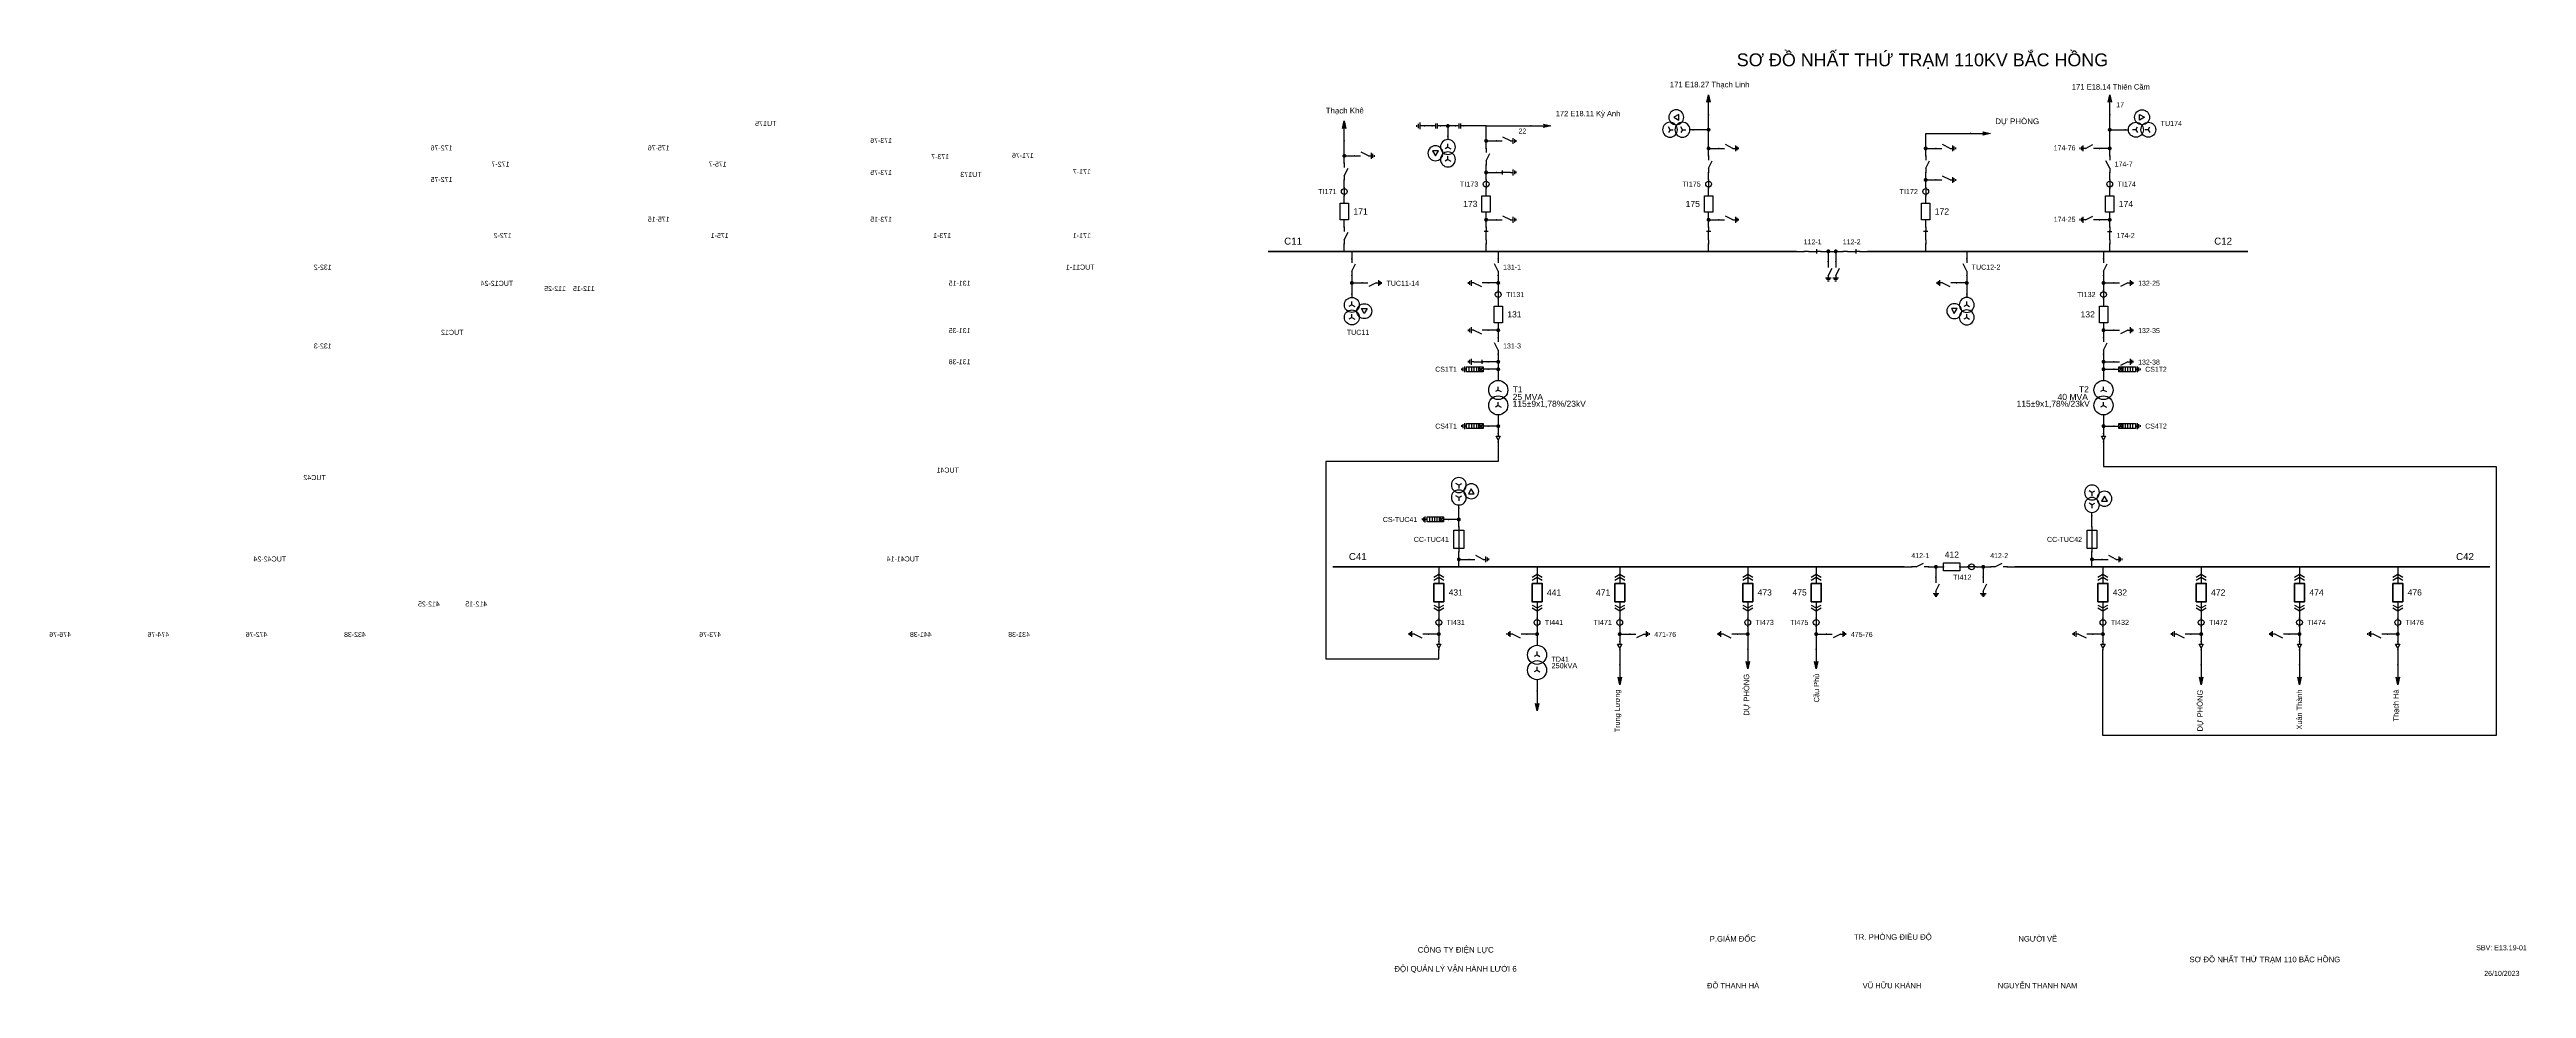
# Model space of a CAD drawing. Header units: millimetres. Extents: x -348 to 398, y 7 to 290.
import ezdxf

# ---------------------------------------------------------------- set-up
doc = ezdxf.new("R2010")
doc.units = ezdxf.units.MM
for name, color, linetype, lineweight in [('BUSBAR_110KV', 1, 'Continuous', 50), ('BUSBAR_22KV', 5, 'Continuous', 50), ('GROUND', 3, 'Continuous', 25), ('HV_110KV', 1, 'Continuous', 25), ('MV_22KV', 5, 'Continuous', 25), ('SLD_OTHER', 7, 'Continuous', 25)]:
    doc.layers.add(name, color=color, linetype=linetype, lineweight=lineweight)
doc.layers.add('SYM_PORTS', color=8, linetype='Continuous', plot=False)
doc.layers.add('TEXT', color=7, linetype='Continuous')
doc.styles.add('SLD_TEXT', font='arial.ttf')

# ---------------------------------------------------------------- blocks, each defined once
blk = doc.blocks.new('SYM_DISCONNECTOR_OPEN')
at = {"lineweight": 25}
for points in [[(0, -1.25), (-1.125, 1)], [(0, 2.5), (0, 1.25)], [(0, -1.25), (0, -2.5)]]:
    blk.add_lwpolyline(points, dxfattribs=at)
at = {"layer": 'SYM_PORTS'}
for p in [(0, 2.5), (0, -2.5)]:
    blk.add_point(p, dxfattribs=at)
blk.add_attdef('DEVICE_CODE', (1, -0.5), '', height=2)
blk = doc.blocks.new('SYM_CIRCUIT_BREAKER')
at = {"lineweight": 25}
blk.add_lwpolyline([(-1.25, 2.5), (1.25, 2.5), (1.25, -2.5), (-1.25, -2.5)], close=True, dxfattribs=at)
at = {"layer": 'SYM_PORTS'}
for p in [(0, 2.5), (0, -2.5)]:
    blk.add_point(p, dxfattribs=at)
blk.add_attdef('DEVICE_CODE', (2.25, -0.5), '', height=2)
at = {"flags": 1}
blk.add_attdef('RATING', (2.25, -3.5), '', height=2, dxfattribs=at)
blk = doc.blocks.new('SYM_CURRENT_TRANSFORMER')
at = {"lineweight": 25}
blk.add_lwpolyline([(0, 1.25), (0, -1.25)], dxfattribs=at)
blk.add_circle((0, 0), 0.875, dxfattribs=at)
at = {"layer": 'SYM_PORTS'}
for p in [(0, 1.25), (0, -1.25)]:
    blk.add_point(p, dxfattribs=at)
blk.add_attdef('DEVICE_CODE', (1.875, -1.75), '', height=2)
at = {"flags": 1}
blk.add_attdef('RATIO', (1.875, -4.75), '', height=2, dxfattribs=at)
blk = doc.blocks.new('SYM_EARTHING_SWITCH_OPEN')
at = {"lineweight": 25}
for points in [[(0, -1.25), (-1.125, 1)], [(0, 3), (0, 1.25)], [(-0.875, -2), (0.875, -2)], [(-0.5625, -2.4375), (0.5625, -2.4375)], [(-0.25, -2.875), (0.25, -2.875)], [(0, -1.25), (0, -2)]]:
    blk.add_lwpolyline(points, dxfattribs=at)
at = {"layer": 'SYM_PORTS'}
blk.add_point((0, 3), dxfattribs=at)
blk.add_attdef('DEVICE_CODE', (1.875, 0), '', height=2)
blk = doc.blocks.new('SYM_LINE_FEEDER_ARROW')
blk.add_hatch(color=7).paths.add_polyline_path([(0, -3), (-0.5, -0.75), (0, -1.25), (0.5, -0.75)])
at = {"lineweight": 25}
blk.add_lwpolyline([(0, 3), (0, -1.25)], dxfattribs=at)
blk.add_lwpolyline([(0, -3), (-0.5, -0.75), (0, -1.25), (0.5, -0.75)], close=True, dxfattribs=at)
at = {"layer": 'SYM_PORTS'}
blk.add_point((0, 3), dxfattribs=at)
blk.add_attdef('LINE_NAME', (1.5, 0), '', height=2)
blk = doc.blocks.new('SYM_DISCONNECTOR_CLOSED')
at = {"lineweight": 25}
for points in [[(-0.625, 1.25), (0.625, 1.25)], [(0, 2.5), (0, 1.25)], [(0, -1.25), (0, 1.5)], [(0, -1.25), (0, -2.5)]]:
    blk.add_lwpolyline(points, dxfattribs=at)
at = {"layer": 'SYM_PORTS'}
for p in [(0, 2.5), (0, -2.5)]:
    blk.add_point(p, dxfattribs=at)
blk.add_attdef('DEVICE_CODE', (1.625, -0.5), '', height=2)
blk = doc.blocks.new('SYM_EARTHING_SWITCH_CLOSED')
at = {"lineweight": 25}
for points in [[(-0.625, 1.25), (0.625, 1.25)], [(0, 3), (0, 1.25)], [(0, -1.25), (0, 1.5)], [(-0.875, -2), (0.875, -2)], [(-0.5625, -2.4375), (0.5625, -2.4375)], [(-0.25, -2.875), (0.25, -2.875)], [(0, -1.25), (0, -2)]]:
    blk.add_lwpolyline(points, dxfattribs=at)
at = {"layer": 'SYM_PORTS'}
blk.add_point((0, 3), dxfattribs=at)
blk.add_attdef('DEVICE_CODE', (1.875, 0), '', height=2)
blk = doc.blocks.new('SYM_COUPLING_CAPACITOR')
at = {"lineweight": 25}
for points in [[(-0.75, 0.25), (0.75, 0.25)], [(0, 1.25), (0, 0.25)], [(-0.75, -0.25), (0.75, -0.25)], [(0, -0.25), (0, -1.25)]]:
    blk.add_lwpolyline(points, dxfattribs=at)
at = {"layer": 'SYM_PORTS'}
for p in [(0, 1.25), (0, -1.25)]:
    blk.add_point(p, dxfattribs=at)
blk.add_attdef('DEVICE_CODE', (1.75, -1.75), '', height=2)
blk = doc.blocks.new('SYM_VOLTAGE_TRANSFORMER')
at = {"lineweight": 25}
for points in [[(0, 1.375), (-0.8625, 0.875)], [(0, 4.625), (0, 3.625)], [(0, 1.375), (0, 2.375)], [(0, 1.375), (0.8625, 0.875)], [(0, -2.375), (-0.8625, -2.875)], [(0, -2.375), (0, -1.375)], [(0, -2.375), (0.8625, -2.875)]]:
    blk.add_lwpolyline(points, dxfattribs=at)
blk.add_lwpolyline([(2.875, 0.25), (4.625, 0.25), (3.75, -1.25)], close=True, dxfattribs=at)
for centre in [(0, 1.375), (3.75, -0.5), (0, -2.375)]:
    blk.add_circle(centre, 2.25, dxfattribs=at)
at = {"layer": 'SYM_PORTS'}
blk.add_point((0, 4.625), dxfattribs=at)
blk.add_attdef('DEVICE_CODE', (7, 1.625), '', height=2)
at = {"flags": 1}
blk.add_attdef('RATIO', (7, -1.375), '', height=2, dxfattribs=at)
blk = doc.blocks.new('SYM_GROUND_SYMBOL')
at = {"lineweight": 25}
for points in [[(0, 1.25), (0, -0.25)], [(-1, -0.25), (1, -0.25)], [(-0.625, -0.75), (0.625, -0.75)], [(-0.25, -1.25), (0.25, -1.25)]]:
    blk.add_lwpolyline(points, dxfattribs=at)
at = {"layer": 'SYM_PORTS'}
blk.add_point((0, 1.25), dxfattribs=at)
blk = doc.blocks.new('SYM_SURGE_ARRESTER')
at = {"lineweight": 25}
for points in [[(-0.75, 2.5), (0.75, 2.5), (0.75, 1.25), (-0.75, 1.25)], [(-0.75, 1.25), (0.75, 1.25), (0.75, -2.5), (-0.75, -2.5)]]:
    blk.add_lwpolyline(points, close=True, dxfattribs=at)
for points in [[(-0.75, 2.5), (0.75, 1.25)], [(0.75, 2.5), (-0.75, 1.25)], [(-0.75, 0.5), (0.75, 0.5)], [(0, 4), (0, 2.5)], [(-0.875, -3.125), (0.875, -3.125)], [(-0.75, -0.25), (0.75, -0.25)], [(-0.75, -1), (0.75, -1)], [(-0.75, -1.75), (0.75, -1.75)], [(-0.5625, -3.5625), (0.5625, -3.5625)], [(-0.25, -4), (0.25, -4)], [(0, -2.5), (0, -3.125)]]:
    blk.add_lwpolyline(points, dxfattribs=at)
at = {"layer": 'SYM_PORTS'}
blk.add_point((0, 4), dxfattribs=at)
blk.add_attdef('DEVICE_CODE', (1.875, 1), '', height=2)
blk = doc.blocks.new('SYM_TRANSFORMER_2W')
at = {"lineweight": 25}
for points in [[(0, 2.3125), (-0.8625, 1.8125)], [(0, 2.3125), (0, 3.3125)], [(0, 2.3125), (0.8625, 1.8125)], [(0, -2.3125), (-0.8625, -2.8125)], [(0, -2.3125), (0, -1.3125)], [(0, -2.3125), (0.8625, -2.8125)]]:
    blk.add_lwpolyline(points, dxfattribs=at)
for centre in [(0, 2.3125), (0, -2.3125)]:
    blk.add_circle(centre, 2.875, dxfattribs=at)
at = {"layer": 'SYM_PORTS'}
for p in [(0, 5.1875), (0, -5.1875)]:
    blk.add_point(p, dxfattribs=at)
blk.add_attdef('DEVICE_CODE', (3.875, 2.1875), '', height=2)
at = {"flags": 1}
for tag, p in [('POWER', (3.875, -0.8125)), ('VOLTAGE_RATIO', (3.875, -3.8125))]:
    blk.add_attdef(tag, p, '', height=2, dxfattribs=at)
blk = doc.blocks.new('SYM_CABLE_TERMINATION')
at = {"lineweight": 25}
blk.add_lwpolyline([(-0.625, 0.5), (0.625, 0.5), (0, -0.625)], close=True, dxfattribs=at)
for points in [[(0, 1.25), (0, 0.5)], [(0, -0.625), (0, -1.25)]]:
    blk.add_lwpolyline(points, dxfattribs=at)
at = {"layer": 'SYM_PORTS'}
for p in [(0, 1.25), (0, -1.25)]:
    blk.add_point(p, dxfattribs=at)
blk = doc.blocks.new('SYM_DRAWOUT_BREAKER')
at = {"lineweight": 25}
for points in [[(-1.5, 4.625), (0, 5.5), (1.5, 4.625)], [(-1.5, 3.75), (0, 4.625), (1.5, 3.75)], [(0, 5.5), (0, 2.75)], [(-1.5, -3.75), (0, -4.625), (1.5, -3.75)], [(-1.5, -4.625), (0, -5.5), (1.5, -4.625)], [(0, -2.75), (0, -5.5)]]:
    blk.add_lwpolyline(points, dxfattribs=at)
at = {"lineweight": 35}
blk.add_lwpolyline([(-1.5, 2.75), (1.5, 2.75), (1.5, -2.75), (-1.5, -2.75)], close=True, dxfattribs=at)
at = {"layer": 'SYM_PORTS'}
for p in [(0, 5.5), (0, -5.5)]:
    blk.add_point(p, dxfattribs=at)
blk.add_attdef('DEVICE_CODE', (2.5, 2.5), '', height=2)
at = {"flags": 1}
blk.add_attdef('RATING', (2.5, -0.5), '', height=2, dxfattribs=at)
blk = doc.blocks.new('SYM_FUSE_DISCONNECTOR')
at = {"lineweight": 25}
blk.add_lwpolyline([(-1.5, 2.75), (1.5, 2.75), (1.5, -2.75), (-1.5, -2.75)], close=True, dxfattribs=at)
blk.add_lwpolyline([(0, 3.75), (0, -3.75)], dxfattribs=at)
at = {"layer": 'SYM_PORTS'}
for p in [(0, 3.75), (0, -3.75)]:
    blk.add_point(p, dxfattribs=at)
blk.add_attdef('DEVICE_CODE', (2.5, 0.75), '', height=2)
at = {"flags": 1}
blk.add_attdef('RATING', (2.5, -2.25), '', height=2, dxfattribs=at)

msp = doc.modelspace()

# ---------------------------------------------------------------- hatches: boundary and pattern name
at = {"layer": 'HV_110KV'}
h = msp.add_hatch(color=7, dxfattribs=at)
edge = h.paths.add_edge_path()
edge.add_arc((72.75, 266.96), 0.6, 0, 360)
h = msp.add_hatch(color=7, dxfattribs=at)
edge = h.paths.add_edge_path()
edge.add_arc((84.26, 262.46), 0.6, 0, 360)
h = msp.add_hatch(color=7, dxfattribs=at)
edge = h.paths.add_edge_path()
edge.add_arc((151.27, 265.83), 0.6, 0, 360)
h = msp.add_hatch(color=7, dxfattribs=at)
edge = h.paths.add_edge_path()
edge.add_arc((272.09, 265.83), 0.6, 0, 360)
h = msp.add_hatch(color=7, dxfattribs=at)
edge = h.paths.add_edge_path()
edge.add_arc((41.55, 257.96), 0.6, 0, 360)
h = msp.add_hatch(color=7, dxfattribs=at)
edge = h.paths.add_edge_path()
edge.add_arc((151.27, 260.21), 0.6, 0, 360)
h = msp.add_hatch(color=7, dxfattribs=at)
edge = h.paths.add_edge_path()
edge.add_arc((216.66, 260.21), 0.6, 0, 360)
h = msp.add_hatch(color=7, dxfattribs=at)
edge = h.paths.add_edge_path()
edge.add_arc((272.09, 260.21), 0.6, 0, 360)
h = msp.add_hatch(color=7, dxfattribs=at)
edge = h.paths.add_edge_path()
edge.add_arc((84.26, 252.96), 0.6, 0, 360)
h = msp.add_hatch(color=7, dxfattribs=at)
edge = h.paths.add_edge_path()
edge.add_arc((216.66, 250.71), 0.6, 0, 360)
h = msp.add_hatch(color=7, dxfattribs=at)
edge = h.paths.add_edge_path()
edge.add_arc((84.26, 238.71), 0.6, 0, 360)
h = msp.add_hatch(color=7, dxfattribs=at)
edge = h.paths.add_edge_path()
edge.add_arc((151.27, 238.71), 0.6, 0, 360)
h = msp.add_hatch(color=7, dxfattribs=at)
edge = h.paths.add_edge_path()
edge.add_arc((272.09, 238.71), 0.6, 0, 360)
h = msp.add_hatch(color=7, dxfattribs=at)
edge = h.paths.add_edge_path()
edge.add_arc((187.32, 229.2), 0.6, 0, 360)
h = msp.add_hatch(color=7, dxfattribs=at)
edge = h.paths.add_edge_path()
edge.add_arc((189.57, 229.2), 0.6, 0, 360)
h = msp.add_hatch(color=7, dxfattribs=at)
edge = h.paths.add_edge_path()
edge.add_arc((43.82, 219.7), 0.6, 0, 360)
h = msp.add_hatch(color=7, dxfattribs=at)
edge = h.paths.add_edge_path()
edge.add_arc((87.91, 219.7), 0.6, 0, 360)
h = msp.add_hatch(color=7, dxfattribs=at)
edge = h.paths.add_edge_path()
edge.add_arc((229.03, 219.7), 0.6, 0, 360)
h = msp.add_hatch(color=7, dxfattribs=at)
edge = h.paths.add_edge_path()
edge.add_arc((270.22, 219.7), 0.6, 0, 360)
h = msp.add_hatch(color=7, dxfattribs=at)
edge = h.paths.add_edge_path()
edge.add_arc((87.91, 205.45), 0.6, 0, 360)
h = msp.add_hatch(color=7, dxfattribs=at)
edge = h.paths.add_edge_path()
edge.add_arc((270.22, 205.45), 0.6, 0, 360)
h = msp.add_hatch(color=7, dxfattribs=at)
edge = h.paths.add_edge_path()
edge.add_arc((87.91, 195.95), 0.6, 0, 360)
h = msp.add_hatch(color=7, dxfattribs=at)
edge = h.paths.add_edge_path()
edge.add_arc((87.91, 193.7), 0.6, 0, 360)
h = msp.add_hatch(color=7, dxfattribs=at)
edge = h.paths.add_edge_path()
edge.add_arc((270.22, 195.95), 0.6, 0, 360)
h = msp.add_hatch(color=7, dxfattribs=at)
edge = h.paths.add_edge_path()
edge.add_arc((270.22, 193.7), 0.6, 0, 360)
at = {"layer": 'MV_22KV'}
h = msp.add_hatch(color=7, dxfattribs=at)
edge = h.paths.add_edge_path()
edge.add_arc((87.91, 176.57), 0.6, 0, 360)
h = msp.add_hatch(color=7, dxfattribs=at)
edge = h.paths.add_edge_path()
edge.add_arc((270.22, 176.57), 0.6, 0, 360)
h = msp.add_hatch(color=7, dxfattribs=at)
edge = h.paths.add_edge_path()
edge.add_arc((76.04, 148.46), 0.6, 0, 360)
h = msp.add_hatch(color=7, dxfattribs=at)
edge = h.paths.add_edge_path()
edge.add_arc((76.04, 136.45), 0.6, 0, 360)
h = msp.add_hatch(color=7, dxfattribs=at)
edge = h.paths.add_edge_path()
edge.add_arc((219.74, 134.2), 0.6, 0, 360)
h = msp.add_hatch(color=7, dxfattribs=at)
edge = h.paths.add_edge_path()
edge.add_arc((233.99, 134.2), 0.6, 0, 360)
h = msp.add_hatch(color=7, dxfattribs=at)
edge = h.paths.add_edge_path()
edge.add_arc((266.75, 136.45), 0.6, 0, 360)
h = msp.add_hatch(color=7, dxfattribs=at)
edge = h.paths.add_edge_path()
edge.add_arc((70.01, 113.95), 0.6, 0, 360)
h = msp.add_hatch(color=7, dxfattribs=at)
edge = h.paths.add_edge_path()
edge.add_arc((99.6, 113.95), 0.6, 0, 360)
h = msp.add_hatch(color=7, dxfattribs=at)
edge = h.paths.add_edge_path()
edge.add_arc((124.5, 113.95), 0.6, 0, 360)
h = msp.add_hatch(color=7, dxfattribs=at)
edge = h.paths.add_edge_path()
edge.add_arc((163.06, 113.95), 0.6, 0, 360)
h = msp.add_hatch(color=7, dxfattribs=at)
edge = h.paths.add_edge_path()
edge.add_arc((183.69, 113.95), 0.6, 0, 360)
h = msp.add_hatch(color=7, dxfattribs=at)
edge = h.paths.add_edge_path()
edge.add_arc((270.05, 113.95), 0.6, 0, 360)
h = msp.add_hatch(color=7, dxfattribs=at)
edge = h.paths.add_edge_path()
edge.add_arc((299.64, 113.95), 0.6, 0, 360)
h = msp.add_hatch(color=7, dxfattribs=at)
edge = h.paths.add_edge_path()
edge.add_arc((329.24, 113.95), 0.6, 0, 360)
h = msp.add_hatch(color=7, dxfattribs=at)
edge = h.paths.add_edge_path()
edge.add_arc((358.84, 113.95), 0.6, 0, 360)

# ---------------------------------------------------------------- linework, layer by layer
at = {"layer": 'BUSBAR_110KV', "const_width": 0.506}
for points in [[(18.59, 229.2), (177.82, 229.2)], [(199.07, 229.2), (313.78, 229.2)]]:
    msp.add_lwpolyline(points, dxfattribs=at)
at = {"layer": 'BUSBAR_22KV', "const_width": 0.506}
for points in [[(38.08, 134.2), (210.24, 134.2)], [(243.5, 134.2), (386.64, 134.2)]]:
    msp.add_lwpolyline(points, dxfattribs=at)
at = {"layer": 'GROUND'}
msp.add_lwpolyline([(68, 266.96), (65.75, 266.96)], dxfattribs=at)
at = {"layer": 'HV_110KV'}
for points in [[(151.27, 265.83), (151.27, 270.34)], [(272.09, 265.83), (272.09, 270.34)], [(41.55, 257.96), (41.55, 262.46)], [(72.75, 266.96), (70.5, 266.96)], [(75, 266.96), (72.75, 266.96)], [(72.75, 266.96), (72.75, 263.88)], [(84.26, 266.96), (77.5, 266.96)], [(84.26, 262.46), (84.26, 266.96)], [(84.26, 266.96), (97.76, 266.96)], [(84.26, 260.21), (84.26, 262.46)], [(84.26, 262.46), (87.34, 262.46)], [(151.27, 265.83), (146.64, 265.83)], [(151.27, 260.21), (151.27, 265.83)], [(216.66, 260.21), (216.66, 264.71), (230.16, 264.71)], [(272.09, 260.21), (272.09, 265.83)], [(272.09, 265.83), (276.71, 265.83)], [(41.55, 255.71), (41.55, 257.96)], [(41.55, 257.96), (44.63, 257.96)], [(84.26, 252.96), (84.26, 255.21)], [(151.27, 257.96), (151.27, 260.21)], [(151.27, 260.21), (154.35, 260.21)], [(216.66, 257.96), (216.66, 260.21)], [(216.66, 260.21), (219.74, 260.21)], [(272.09, 260.21), (269, 260.21)], [(272.09, 257.96), (272.09, 260.21)], [(41.55, 248.46), (41.55, 250.71)], [(84.26, 250.71), (84.26, 252.96)], [(84.26, 252.96), (87.34, 252.96)], [(84.26, 245.96), (84.26, 248.21)], [(151.27, 250.71), (151.27, 252.96)], [(151.27, 245.96), (151.27, 248.21)], [(216.66, 250.71), (216.66, 252.96)], [(216.66, 248.46), (216.66, 250.71)], [(216.66, 250.71), (219.74, 250.71)], [(272.09, 250.71), (272.09, 252.96)], [(272.09, 245.96), (272.09, 248.21)], [(41.55, 243.71), (41.55, 245.96)], [(84.26, 238.71), (84.26, 240.96)], [(151.27, 238.71), (151.27, 240.96)], [(216.66, 243.71), (216.66, 245.96)], [(272.09, 238.71), (272.09, 240.96)], [(41.55, 236.45), (41.55, 238.71)], [(41.55, 229.2), (41.55, 231.45)], [(84.26, 236.45), (84.26, 238.71)], [(84.26, 238.71), (87.34, 238.71)], [(84.26, 229.2), (84.26, 231.45)], [(151.27, 236.45), (151.27, 238.71)], [(151.27, 238.71), (154.35, 238.71)], [(151.27, 229.2), (151.27, 231.45)], [(216.66, 236.45), (216.66, 238.71)], [(216.66, 229.2), (216.66, 231.45)], [(272.09, 238.71), (269, 238.71)], [(272.09, 236.45), (272.09, 238.71)], [(272.09, 229.2), (272.09, 231.45)], [(43.82, 229.2), (43.82, 226.95)], [(87.91, 229.2), (87.91, 226.95)], [(177.82, 229.2), (180.07, 229.2)], [(185.07, 229.2), (187.32, 229.2)], [(187.32, 229.2), (187.32, 226.12)], [(187.32, 229.2), (189.57, 229.2)], [(189.57, 229.2), (189.57, 226.12)], [(189.57, 229.2), (191.82, 229.2)], [(196.82, 229.2), (199.07, 229.2)], [(229.03, 229.2), (229.03, 226.95)], [(270.22, 229.2), (270.22, 226.95)], [(43.82, 221.95), (43.82, 219.7)], [(43.82, 219.7), (46.91, 219.7)], [(43.82, 219.7), (43.82, 216.33)], [(87.91, 219.7), (84.83, 219.7)], [(87.91, 221.95), (87.91, 219.7)], [(87.91, 219.7), (87.91, 217.45)], [(229.03, 219.7), (225.95, 219.7)], [(229.03, 221.95), (229.03, 219.7)], [(229.03, 219.7), (229.03, 216.33)], [(270.22, 221.95), (270.22, 219.7)], [(270.22, 219.7), (273.31, 219.7)], [(270.22, 219.7), (270.22, 217.45)], [(87.91, 214.95), (87.91, 212.7)], [(270.22, 214.95), (270.22, 212.7)], [(87.91, 205.45), (84.83, 205.45)], [(87.91, 207.7), (87.91, 205.45)], [(87.91, 205.45), (87.91, 203.2)], [(270.22, 207.7), (270.22, 205.45)], [(270.22, 205.45), (273.31, 205.45)], [(270.22, 205.45), (270.22, 203.2)], [(87.91, 195.95), (84.83, 195.95)], [(87.91, 198.2), (87.91, 195.95)], [(87.91, 195.95), (87.91, 193.7)], [(270.22, 198.2), (270.22, 195.95)], [(270.22, 195.95), (273.31, 195.95)], [(270.22, 195.95), (270.22, 193.7)], [(87.91, 193.7), (84.83, 193.7)], [(87.91, 193.7), (87.91, 190.32)], [(270.22, 193.7), (273.31, 193.7)], [(270.22, 193.7), (270.22, 190.32)]]:
    msp.add_lwpolyline(points, dxfattribs=at)
at = {"layer": 'MV_22KV'}
for points in [[(87.91, 179.95), (87.91, 176.57)], [(270.22, 179.95), (270.22, 176.57)], [(87.91, 171.82), (87.91, 169.12), (87.91, 165.93), (36, 165.93), (36, 106.5), (70.01, 106.5), (70.01, 109.2)], [(87.91, 176.57), (84.83, 176.57)], [(87.91, 176.57), (87.91, 174.32)], [(270.22, 171.82), (270.22, 169.12), (270.22, 164.43), (388.5, 164.43), (388.5, 83.43), (270.05, 83.43), (270.05, 106.5), (270.05, 109.2)], [(270.22, 176.57), (273.31, 176.57)], [(270.22, 176.57), (270.22, 174.32)], [(76.04, 148.46), (76.04, 151.83)], [(266.75, 146.21), (266.75, 149.58)], [(76.04, 148.46), (72.96, 148.46)], [(76.04, 146.21), (76.04, 148.46)], [(76.04, 136.45), (76.04, 138.71)], [(76.04, 134.2), (76.04, 136.45)], [(76.04, 136.45), (79.12, 136.45)], [(266.75, 136.45), (266.75, 138.71)], [(266.75, 134.2), (266.75, 136.45)], [(266.75, 136.45), (269.83, 136.45)], [(70.01, 134.2), (70.01, 131.95)], [(99.6, 134.2), (99.6, 131.95)], [(124.5, 134.2), (124.5, 131.95)], [(163.06, 134.2), (163.06, 131.95)], [(183.69, 134.2), (183.69, 131.95)], [(210.24, 134.2), (212.49, 134.2)], [(217.49, 134.2), (219.74, 134.2)], [(219.74, 134.2), (219.74, 131.12)], [(219.74, 134.2), (221.99, 134.2)], [(226.99, 134.2), (229.24, 134.2)], [(231.74, 134.2), (233.99, 134.2)], [(233.99, 134.2), (233.99, 131.12)], [(233.99, 134.2), (236.24, 134.2)], [(241.24, 134.2), (243.5, 134.2)], [(270.05, 134.2), (270.05, 131.95)], [(299.64, 134.2), (299.64, 131.95)], [(329.24, 134.2), (329.24, 131.95)], [(358.84, 134.2), (358.84, 131.95)], [(70.01, 120.95), (70.01, 118.7)], [(99.6, 120.95), (99.6, 118.7)], [(124.5, 120.95), (124.5, 118.7)], [(163.06, 120.95), (163.06, 118.7)], [(183.69, 120.95), (183.69, 118.7)], [(270.05, 120.95), (270.05, 118.7)], [(299.64, 120.95), (299.64, 118.7)], [(329.24, 120.95), (329.24, 118.7)], [(358.84, 120.95), (358.84, 118.7)], [(70.01, 113.95), (66.92, 113.95)], [(70.01, 116.2), (70.01, 113.95)], [(70.01, 113.95), (70.01, 111.7)], [(99.6, 113.95), (96.52, 113.95)], [(99.6, 116.2), (99.6, 113.95)], [(99.6, 113.95), (99.6, 110.58)], [(124.5, 116.2), (124.5, 113.95)], [(124.5, 113.95), (127.58, 113.95)], [(124.5, 113.95), (124.5, 111.7)], [(163.06, 113.95), (159.98, 113.95)], [(163.06, 116.2), (163.06, 113.95)], [(163.06, 113.95), (163.06, 109.45)], [(183.69, 116.2), (183.69, 113.95)], [(183.69, 113.95), (186.77, 113.95)], [(183.69, 113.95), (183.69, 109.45)], [(270.05, 113.95), (266.96, 113.95)], [(270.05, 116.2), (270.05, 113.95)], [(270.05, 113.95), (270.05, 111.7)], [(299.64, 113.95), (296.56, 113.95)], [(299.64, 116.2), (299.64, 113.95)], [(299.64, 113.95), (299.64, 111.7)], [(329.24, 113.95), (326.16, 113.95)], [(329.24, 116.2), (329.24, 113.95)], [(329.24, 113.95), (329.24, 111.7)], [(358.84, 113.95), (355.75, 113.95)], [(358.84, 116.2), (358.84, 113.95)], [(358.84, 113.95), (358.84, 111.7)], [(124.5, 109.2), (124.5, 104.7)], [(299.64, 109.2), (299.64, 104.7)], [(329.24, 109.2), (329.24, 104.7)], [(358.84, 109.2), (358.84, 104.7)]]:
    msp.add_lwpolyline(points, dxfattribs=at)
at = {"layer": 'SLD_OTHER'}
msp.add_lwpolyline([(99.6, 100.2), (99.6, 96.83)], dxfattribs=at)

# ---------------------------------------------------------------- block references
at = {"layer": 'GROUND', "rotation": 270}
msp.add_blockref('SYM_GROUND_SYMBOL', (64.5, 266.96), dxfattribs=at)
at = {"layer": 'HV_110KV'}
for name, p, rotation in [('SYM_LINE_FEEDER_ARROW', (151.27, 273.34), 180), ('SYM_LINE_FEEDER_ARROW', (272.09, 273.34), 180), ('SYM_LINE_FEEDER_ARROW', (41.55, 265.46), 180), ('SYM_COUPLING_CAPACITOR', (69.25, 266.96), 270), ('SYM_COUPLING_CAPACITOR', (76.25, 266.96), 270), ('SYM_LINE_FEEDER_ARROW', (100.76, 266.96), 90), ('SYM_LINE_FEEDER_ARROW', (233.16, 264.71), 90)]:
    msp.add_blockref(name, p, dxfattribs=dict(at, rotation=rotation))
ref = msp.add_blockref('SYM_VOLTAGE_TRANSFORMER', (142.02, 265.83), dxfattribs=dict(at, xscale=-1, rotation=270))
ref.add_attrib('DEVICE_CODE', 'TU175', (129.49, 266.95), dxfattribs={"layer": 'TEXT', "extrusion": (0, 0, -1), "height": 1.535, "style": 'SLD_TEXT'})
ref = msp.add_blockref('SYM_VOLTAGE_TRANSFORMER', (281.34, 265.83), dxfattribs=dict(at, rotation=90))
ref.add_attrib('DEVICE_CODE', 'TU174', (287.43, 266.95), dxfattribs={"layer": 'TEXT', "height": 1.535, "style": 'SLD_TEXT'})
ref = msp.add_blockref('SYM_EARTHING_SWITCH_OPEN', (222.74, 260.21), dxfattribs=dict(at, xscale=-1, rotation=90))
ref.add_attrib('DEVICE_CODE', '172-76', (227.09, 259.6), dxfattribs={"layer": 'TEXT', "extrusion": (0, 0, -1), "height": 1.506, "style": 'SLD_TEXT'})
ref = msp.add_blockref('SYM_EARTHING_SWITCH_OPEN', (157.35, 260.21), dxfattribs=dict(at, xscale=-1, rotation=90))
ref.add_attrib('DEVICE_CODE', '175-76', (161.7, 259.6), dxfattribs={"layer": 'TEXT', "extrusion": (0, 0, -1), "height": 1.506, "style": 'SLD_TEXT'})
ref = msp.add_blockref('SYM_EARTHING_SWITCH_OPEN', (90.34, 262.46), dxfattribs=dict(at, xscale=-1, rotation=90))
ref.add_attrib('DEVICE_CODE', '173-76', (94.68, 261.85), dxfattribs={"layer": 'TEXT', "extrusion": (0, 0, -1), "height": 1.506, "style": 'SLD_TEXT'})
ref = msp.add_blockref('SYM_VOLTAGE_TRANSFORMER', (72.75, 259.25), dxfattribs=dict(at, xscale=-1))
ref.add_attrib('DEVICE_CODE', 'TU173', (67.66, 251.61), dxfattribs={"layer": 'TEXT', "extrusion": (0, 0, -1), "height": 1.535, "style": 'SLD_TEXT'})
ref = msp.add_blockref('SYM_EARTHING_SWITCH_OPEN', (266, 260.21), dxfattribs=dict(at, rotation=270))
ref.add_attrib('DEVICE_CODE', '174-76', (255.23, 259.6), dxfattribs={"layer": 'TEXT', "height": 1.506, "style": 'SLD_TEXT'})
ref = msp.add_blockref('SYM_DISCONNECTOR_OPEN', (216.66, 255.46), dxfattribs=dict(at, xscale=-1))
ref.add_attrib('DEVICE_CODE', '172-7', (209.89, 254.71), dxfattribs={"layer": 'TEXT', "extrusion": (0, 0, -1), "height": 1.521, "style": 'SLD_TEXT'})
ref = msp.add_blockref('SYM_DISCONNECTOR_OPEN', (151.27, 255.46), dxfattribs=dict(at, xscale=-1))
ref.add_attrib('DEVICE_CODE', '175-7', (144.5, 254.73), dxfattribs={"layer": 'TEXT', "extrusion": (0, 0, -1), "height": 1.508, "style": 'SLD_TEXT'})
ref = msp.add_blockref('SYM_EARTHING_SWITCH_CLOSED', (90.34, 252.96), dxfattribs=dict(at, xscale=-1, rotation=90))
ref.add_attrib('DEVICE_CODE', '173-75', (94.68, 252.23), dxfattribs={"layer": 'TEXT', "extrusion": (0, 0, -1), "height": 1.506, "style": 'SLD_TEXT'})
ref = msp.add_blockref('SYM_DISCONNECTOR_OPEN', (84.26, 257.71), dxfattribs=dict(at, xscale=-1))
ref.add_attrib('DEVICE_CODE', '173-7', (77.49, 256.98), dxfattribs={"layer": 'TEXT', "extrusion": (0, 0, -1), "height": 1.508, "style": 'SLD_TEXT'})
ref = msp.add_blockref('SYM_EARTHING_SWITCH_OPEN', (47.63, 257.96), dxfattribs=dict(at, xscale=-1, rotation=90))
ref.add_attrib('DEVICE_CODE', '171-76', (51.98, 257.35), dxfattribs={"layer": 'TEXT', "extrusion": (0, 0, -1), "height": 1.506, "style": 'SLD_TEXT'})
ref = msp.add_blockref('SYM_DISCONNECTOR_OPEN', (41.55, 253.21), dxfattribs=dict(at, xscale=-1))
ref.add_attrib('DEVICE_CODE', '171-7', (34.78, 252.46), dxfattribs={"layer": 'TEXT', "extrusion": (0, 0, -1), "height": 1.521, "style": 'SLD_TEXT'})
ref = msp.add_blockref('SYM_DISCONNECTOR_OPEN', (272.09, 255.46), dxfattribs=at)
ref.add_attrib('DEVICE_CODE', '174-7', (273.56, 254.71), dxfattribs={"layer": 'TEXT', "height": 1.521, "style": 'SLD_TEXT'})
ref = msp.add_blockref('SYM_EARTHING_SWITCH_OPEN', (222.74, 250.71), dxfattribs=dict(at, xscale=-1, rotation=90))
ref.add_attrib('DEVICE_CODE', '172-75', (227.09, 250.1), dxfattribs={"layer": 'TEXT', "extrusion": (0, 0, -1), "height": 1.506, "style": 'SLD_TEXT'})
ref = msp.add_blockref('SYM_CURRENT_TRANSFORMER', (41.55, 247.21), dxfattribs=at)
ref.add_attrib('DEVICE_CODE', 'TI171', (33.66, 246.43), dxfattribs={"layer": 'TEXT', "height": 1.556, "style": 'SLD_TEXT'})
ref = msp.add_blockref('SYM_CURRENT_TRANSFORMER', (84.26, 249.46), dxfattribs=at)
ref.add_attrib('DEVICE_CODE', 'TI173', (76.36, 248.69), dxfattribs={"layer": 'TEXT', "height": 1.544, "style": 'SLD_TEXT'})
ref = msp.add_blockref('SYM_CURRENT_TRANSFORMER', (151.27, 249.46), dxfattribs=at)
ref.add_attrib('DEVICE_CODE', 'TI175', (143.38, 248.69), dxfattribs={"layer": 'TEXT', "height": 1.544, "style": 'SLD_TEXT'})
ref = msp.add_blockref('SYM_CURRENT_TRANSFORMER', (216.66, 247.21), dxfattribs=at)
ref.add_attrib('DEVICE_CODE', 'TI172', (208.77, 246.43), dxfattribs={"layer": 'TEXT', "height": 1.556, "style": 'SLD_TEXT'})
ref = msp.add_blockref('SYM_CURRENT_TRANSFORMER', (272.09, 249.46), dxfattribs=at)
ref.add_attrib('DEVICE_CODE', 'TI174', (274.43, 248.68), dxfattribs={"layer": 'TEXT', "height": 1.556, "style": 'SLD_TEXT'})
ref = msp.add_blockref('SYM_EARTHING_SWITCH_OPEN', (157.35, 238.71), dxfattribs=dict(at, xscale=-1, rotation=90))
ref.add_attrib('DEVICE_CODE', '175-15', (161.7, 238.1), dxfattribs={"layer": 'TEXT', "extrusion": (0, 0, -1), "height": 1.506, "style": 'SLD_TEXT'})
ref = msp.add_blockref('SYM_EARTHING_SWITCH_OPEN', (90.34, 238.71), dxfattribs=dict(at, xscale=-1, rotation=90))
ref.add_attrib('DEVICE_CODE', '173-15', (94.68, 238.1), dxfattribs={"layer": 'TEXT', "extrusion": (0, 0, -1), "height": 1.506, "style": 'SLD_TEXT'})
ref = msp.add_blockref('SYM_CIRCUIT_BREAKER', (41.55, 241.21), dxfattribs=at)
ref.add_attrib('DEVICE_CODE', '171', (44.27, 240.3), dxfattribs={"layer": 'TEXT', "height": 1.858, "style": 'SLD_TEXT'})
ref = msp.add_blockref('SYM_CIRCUIT_BREAKER', (84.26, 243.46), dxfattribs=at)
ref.add_attrib('DEVICE_CODE', '173', (77.35, 242.57), dxfattribs={"layer": 'TEXT', "height": 1.843, "style": 'SLD_TEXT'})
ref = msp.add_blockref('SYM_CIRCUIT_BREAKER', (151.27, 243.46), dxfattribs=at)
ref.add_attrib('DEVICE_CODE', '175', (144.36, 242.57), dxfattribs={"layer": 'TEXT', "height": 1.843, "style": 'SLD_TEXT'})
ref = msp.add_blockref('SYM_CIRCUIT_BREAKER', (216.66, 241.21), dxfattribs=at)
ref.add_attrib('DEVICE_CODE', '172', (219.38, 240.3), dxfattribs={"layer": 'TEXT', "height": 1.858, "style": 'SLD_TEXT'})
ref = msp.add_blockref('SYM_EARTHING_SWITCH_OPEN', (266, 238.71), dxfattribs=dict(at, rotation=270))
ref.add_attrib('DEVICE_CODE', '174-25', (255.23, 238.1), dxfattribs={"layer": 'TEXT', "height": 1.506, "style": 'SLD_TEXT'})
ref = msp.add_blockref('SYM_CIRCUIT_BREAKER', (272.09, 243.46), dxfattribs=at)
ref.add_attrib('DEVICE_CODE', '174', (274.81, 242.55), dxfattribs={"layer": 'TEXT', "height": 1.858, "style": 'SLD_TEXT'})
ref = msp.add_blockref('SYM_DISCONNECTOR_CLOSED', (216.66, 233.95), dxfattribs=dict(at, xscale=-1))
ref.add_attrib('DEVICE_CODE', '172-2', (209.27, 233.21), dxfattribs={"layer": 'TEXT', "extrusion": (0, 0, -1), "height": 1.521, "style": 'SLD_TEXT'})
ref = msp.add_blockref('SYM_DISCONNECTOR_CLOSED', (151.27, 233.95), dxfattribs=dict(at, xscale=-1))
ref.add_attrib('DEVICE_CODE', '175-1', (143.88, 233.22), dxfattribs={"layer": 'TEXT', "extrusion": (0, 0, -1), "height": 1.508, "style": 'SLD_TEXT'})
ref = msp.add_blockref('SYM_DISCONNECTOR_CLOSED', (84.26, 233.95), dxfattribs=dict(at, xscale=-1))
ref.add_attrib('DEVICE_CODE', '173-1', (76.87, 233.22), dxfattribs={"layer": 'TEXT', "extrusion": (0, 0, -1), "height": 1.508, "style": 'SLD_TEXT'})
ref = msp.add_blockref('SYM_DISCONNECTOR_OPEN', (41.55, 233.95), dxfattribs=dict(at, xscale=-1))
ref.add_attrib('DEVICE_CODE', '171-1', (34.78, 233.21), dxfattribs={"layer": 'TEXT', "extrusion": (0, 0, -1), "height": 1.521, "style": 'SLD_TEXT'})
ref = msp.add_blockref('SYM_DISCONNECTOR_CLOSED', (182.57, 229.2), dxfattribs=dict(at, rotation=270))
ref.add_attrib('DEVICE_CODE', '112-1', (179.92, 231.32), dxfattribs={"layer": 'TEXT', "height": 1.505, "style": 'SLD_TEXT'})
ref = msp.add_blockref('SYM_DISCONNECTOR_CLOSED', (194.32, 229.2), dxfattribs=dict(at, rotation=270))
ref.add_attrib('DEVICE_CODE', '112-2', (191.68, 231.32), dxfattribs={"layer": 'TEXT', "height": 1.505, "style": 'SLD_TEXT'})
ref = msp.add_blockref('SYM_DISCONNECTOR_CLOSED', (272.09, 233.95), dxfattribs=at)
ref.add_attrib('DEVICE_CODE', '174-2', (274.18, 233.21), dxfattribs={"layer": 'TEXT', "height": 1.521, "style": 'SLD_TEXT'})
ref = msp.add_blockref('SYM_DISCONNECTOR_OPEN', (270.22, 224.45), dxfattribs=dict(at, xscale=-1))
ref.add_attrib('DEVICE_CODE', '132-2', (263.46, 223.72), dxfattribs={"layer": 'TEXT', "extrusion": (0, 0, -1), "height": 1.505, "style": 'SLD_TEXT'})
ref = msp.add_blockref('SYM_EARTHING_SWITCH_OPEN', (189.57, 223.12), dxfattribs=dict(at, xscale=-1))
ref.add_attrib('DEVICE_CODE', '112-25', (192.91, 217.27), dxfattribs={"layer": 'TEXT', "extrusion": (0, 0, -1), "height": 1.503, "style": 'SLD_TEXT'})
ref = msp.add_blockref('SYM_EARTHING_SWITCH_OPEN', (187.32, 223.12), dxfattribs=dict(at, xscale=-1))
ref.add_attrib('DEVICE_CODE', '112-15', (184.23, 217.27), dxfattribs={"layer": 'TEXT', "extrusion": (0, 0, -1), "height": 1.503, "style": 'SLD_TEXT'})
ref = msp.add_blockref('SYM_DISCONNECTOR_OPEN', (43.82, 224.45), dxfattribs=dict(at, xscale=-1))
ref.add_attrib('DEVICE_CODE', 'TUC11-1', (33.66, 223.69), dxfattribs={"layer": 'TEXT', "extrusion": (0, 0, -1), "height": 1.529, "style": 'SLD_TEXT'})
ref = msp.add_blockref('SYM_DISCONNECTOR_OPEN', (87.91, 224.45), dxfattribs=at)
ref.add_attrib('DEVICE_CODE', '131-1', (89.38, 223.72), dxfattribs={"layer": 'TEXT', "height": 1.505, "style": 'SLD_TEXT'})
ref = msp.add_blockref('SYM_DISCONNECTOR_OPEN', (229.03, 224.45), dxfattribs=at)
ref.add_attrib('DEVICE_CODE', 'TUC12-2', (230.5, 223.69), dxfattribs={"layer": 'TEXT', "height": 1.529, "style": 'SLD_TEXT'})
ref = msp.add_blockref('SYM_EARTHING_SWITCH_OPEN', (222.95, 219.7), dxfattribs=dict(at, xscale=-1, rotation=270))
ref.add_attrib('DEVICE_CODE', 'TUC12-24', (208.77, 218.81), dxfattribs={"layer": 'TEXT', "extrusion": (0, 0, -1), "height": 1.524, "style": 'SLD_TEXT'})
ref = msp.add_blockref('SYM_EARTHING_SWITCH_OPEN', (81.83, 219.7), dxfattribs=dict(at, xscale=-1, rotation=270))
ref.add_attrib('DEVICE_CODE', '131-15', (71.06, 218.85), dxfattribs={"layer": 'TEXT', "extrusion": (0, 0, -1), "height": 1.503, "style": 'SLD_TEXT'})
ref = msp.add_blockref('SYM_EARTHING_SWITCH_OPEN', (49.91, 219.7), dxfattribs=dict(at, rotation=90))
ref.add_attrib('DEVICE_CODE', 'TUC11-14', (54.25, 218.81), dxfattribs={"layer": 'TEXT', "height": 1.524, "style": 'SLD_TEXT'})
ref = msp.add_blockref('SYM_CURRENT_TRANSFORMER', (87.91, 216.2), dxfattribs=at)
ref.add_attrib('DEVICE_CODE', 'TI131', (90.26, 215.44), dxfattribs={"layer": 'TEXT', "height": 1.54, "style": 'SLD_TEXT'})
ref = msp.add_blockref('SYM_CURRENT_TRANSFORMER', (270.22, 216.2), dxfattribs=at)
ref.add_attrib('DEVICE_CODE', 'TI132', (262.33, 215.44), dxfattribs={"layer": 'TEXT', "height": 1.54, "style": 'SLD_TEXT'})
ref = msp.add_blockref('SYM_EARTHING_SWITCH_OPEN', (276.31, 219.7), dxfattribs=dict(at, rotation=90))
ref.add_attrib('DEVICE_CODE', '132-25', (280.65, 218.85), dxfattribs={"layer": 'TEXT', "height": 1.503, "style": 'SLD_TEXT'})
ref = msp.add_blockref('SYM_VOLTAGE_TRANSFORMER', (229.03, 211.7), dxfattribs=dict(at, xscale=-1))
ref.add_attrib('DEVICE_CODE', 'TUC12', (223.75, 204.05), dxfattribs={"layer": 'TEXT', "extrusion": (0, 0, -1), "height": 1.531, "style": 'SLD_TEXT'})
ref = msp.add_blockref('SYM_VOLTAGE_TRANSFORMER', (43.82, 211.7), dxfattribs=at)
ref.add_attrib('DEVICE_CODE', 'TUC11', (42.29, 204.05), dxfattribs={"layer": 'TEXT', "height": 1.531, "style": 'SLD_TEXT'})
ref = msp.add_blockref('SYM_CIRCUIT_BREAKER', (87.91, 210.2), dxfattribs=at)
ref.add_attrib('DEVICE_CODE', '131', (90.63, 209.31), dxfattribs={"layer": 'TEXT', "height": 1.843, "style": 'SLD_TEXT'})
ref = msp.add_blockref('SYM_CIRCUIT_BREAKER', (270.22, 210.2), dxfattribs=at)
ref.add_attrib('DEVICE_CODE', '132', (263.31, 209.31), dxfattribs={"layer": 'TEXT', "height": 1.843, "style": 'SLD_TEXT'})
ref = msp.add_blockref('SYM_DISCONNECTOR_OPEN', (270.22, 200.7), dxfattribs=dict(at, xscale=-1))
ref.add_attrib('DEVICE_CODE', '132-3', (263.46, 199.97), dxfattribs={"layer": 'TEXT', "extrusion": (0, 0, -1), "height": 1.505, "style": 'SLD_TEXT'})
ref = msp.add_blockref('SYM_EARTHING_SWITCH_OPEN', (81.83, 205.45), dxfattribs=dict(at, xscale=-1, rotation=270))
ref.add_attrib('DEVICE_CODE', '131-35', (71.06, 204.6), dxfattribs={"layer": 'TEXT', "extrusion": (0, 0, -1), "height": 1.503, "style": 'SLD_TEXT'})
ref = msp.add_blockref('SYM_DISCONNECTOR_OPEN', (87.91, 200.7), dxfattribs=at)
ref.add_attrib('DEVICE_CODE', '131-3', (89.38, 199.97), dxfattribs={"layer": 'TEXT', "height": 1.505, "style": 'SLD_TEXT'})
ref = msp.add_blockref('SYM_EARTHING_SWITCH_OPEN', (276.31, 205.45), dxfattribs=dict(at, rotation=90))
ref.add_attrib('DEVICE_CODE', '132-35', (280.65, 204.6), dxfattribs={"layer": 'TEXT', "height": 1.503, "style": 'SLD_TEXT'})
ref = msp.add_blockref('SYM_EARTHING_SWITCH_CLOSED', (81.83, 195.95), dxfattribs=dict(at, xscale=-1, rotation=270))
ref.add_attrib('DEVICE_CODE', '131-38', (71.06, 195.22), dxfattribs={"layer": 'TEXT', "extrusion": (0, 0, -1), "height": 1.503, "style": 'SLD_TEXT'})
ref = msp.add_blockref('SYM_SURGE_ARRESTER', (80.83, 193.7), dxfattribs=dict(at, rotation=270))
ref.add_attrib('DEVICE_CODE', 'CS1T1', (68.93, 192.96), dxfattribs={"layer": 'TEXT', "height": 1.501, "style": 'SLD_TEXT'})
ref = msp.add_blockref('SYM_EARTHING_SWITCH_OPEN', (276.31, 195.95), dxfattribs=dict(at, rotation=90))
ref.add_attrib('DEVICE_CODE', '132-38', (280.65, 195.1), dxfattribs={"layer": 'TEXT', "height": 1.503, "style": 'SLD_TEXT'})
ref = msp.add_blockref('SYM_SURGE_ARRESTER', (277.31, 193.7), dxfattribs=dict(at, rotation=90))
ref.add_attrib('DEVICE_CODE', 'CS1T2', (282.77, 192.96), dxfattribs={"layer": 'TEXT', "height": 1.501, "style": 'SLD_TEXT'})
ref = msp.add_blockref('SYM_TRANSFORMER_2W', (87.91, 185.14), dxfattribs=at)
ref.add_attrib('DEVICE_CODE', 'T1', (92.26, 186.77), dxfattribs={"layer": 'TEXT', "height": 1.815, "style": 'SLD_TEXT'})
ref = msp.add_blockref('SYM_TRANSFORMER_2W', (270.22, 185.14), dxfattribs=at)
ref.add_attrib('DEVICE_CODE', 'T2', (262.83, 186.77), dxfattribs={"layer": 'TEXT', "height": 1.815, "style": 'SLD_TEXT'})
at = {"layer": 'MV_22KV'}
ref = msp.add_blockref('SYM_SURGE_ARRESTER', (80.83, 176.57), dxfattribs=dict(at, rotation=270))
ref.add_attrib('DEVICE_CODE', 'CS4T1', (68.93, 175.83), dxfattribs={"layer": 'TEXT', "height": 1.501, "style": 'SLD_TEXT'})
for name, p in [('SYM_CABLE_TERMINATION', (87.91, 173.07)), ('SYM_CABLE_TERMINATION', (270.22, 173.07)), ('SYM_CABLE_TERMINATION', (70.01, 110.45)), ('SYM_CABLE_TERMINATION', (124.5, 110.45)), ('SYM_LINE_FEEDER_ARROW', (124.5, 101.7)), ('SYM_LINE_FEEDER_ARROW', (163.06, 106.45)), ('SYM_LINE_FEEDER_ARROW', (183.69, 106.45)), ('SYM_CABLE_TERMINATION', (270.05, 110.45)), ('SYM_CABLE_TERMINATION', (299.64, 110.45)), ('SYM_LINE_FEEDER_ARROW', (299.64, 101.7)), ('SYM_CABLE_TERMINATION', (329.24, 110.45)), ('SYM_LINE_FEEDER_ARROW', (329.24, 101.7)), ('SYM_CABLE_TERMINATION', (358.84, 110.45)), ('SYM_LINE_FEEDER_ARROW', (358.84, 101.7))]:
    msp.add_blockref(name, p, dxfattribs=at)
ref = msp.add_blockref('SYM_SURGE_ARRESTER', (277.31, 176.57), dxfattribs=dict(at, rotation=90))
ref.add_attrib('DEVICE_CODE', 'CS4T2', (282.77, 175.83), dxfattribs={"layer": 'TEXT', "height": 1.501, "style": 'SLD_TEXT'})
ref = msp.add_blockref('SYM_VOLTAGE_TRANSFORMER', (266.75, 154.21), dxfattribs=dict(at, xscale=-1, rotation=180))
ref.add_attrib('DEVICE_CODE', 'TUC42', (265.22, 160.32), dxfattribs={"layer": 'TEXT', "extrusion": (0, 0, -1), "height": 1.531, "style": 'SLD_TEXT'})
ref = msp.add_blockref('SYM_VOLTAGE_TRANSFORMER', (76.04, 156.46), dxfattribs=dict(at, xscale=-1, rotation=180))
ref.add_attrib('DEVICE_CODE', 'TUC41', (74.51, 162.57), dxfattribs={"layer": 'TEXT', "extrusion": (0, 0, -1), "height": 1.531, "style": 'SLD_TEXT'})
ref = msp.add_blockref('SYM_SURGE_ARRESTER', (68.96, 148.46), dxfattribs=dict(at, rotation=270))
ref.add_attrib('DEVICE_CODE', 'CS-TUC41', (53.15, 147.7), dxfattribs={"layer": 'TEXT', "height": 1.518, "style": 'SLD_TEXT'})
ref = msp.add_blockref('SYM_FUSE_DISCONNECTOR', (76.04, 142.46), dxfattribs=at)
ref.add_attrib('DEVICE_CODE', 'CC-TUC41', (62.48, 141.69), dxfattribs={"layer": 'TEXT', "height": 1.528, "style": 'SLD_TEXT'})
ref = msp.add_blockref('SYM_FUSE_DISCONNECTOR', (266.75, 142.46), dxfattribs=at)
ref.add_attrib('DEVICE_CODE', 'CC-TUC42', (253.19, 141.69), dxfattribs={"layer": 'TEXT', "height": 1.528, "style": 'SLD_TEXT'})
ref = msp.add_blockref('SYM_EARTHING_SWITCH_OPEN', (272.83, 136.45), dxfattribs=dict(at, xscale=-1, rotation=90))
ref.add_attrib('DEVICE_CODE', 'TUC42-24', (277.18, 135.82), dxfattribs={"layer": 'TEXT', "extrusion": (0, 0, -1), "height": 1.524, "style": 'SLD_TEXT'})
ref = msp.add_blockref('SYM_EARTHING_SWITCH_OPEN', (82.12, 136.45), dxfattribs=dict(at, xscale=-1, rotation=90))
ref.add_attrib('DEVICE_CODE', 'TUC41-14', (86.47, 135.82), dxfattribs={"layer": 'TEXT', "extrusion": (0, 0, -1), "height": 1.524, "style": 'SLD_TEXT'})
ref = msp.add_blockref('SYM_DISCONNECTOR_OPEN', (214.99, 134.2), dxfattribs=dict(at, rotation=270))
ref.add_attrib('DEVICE_CODE', '412-1', (212.34, 136.82), dxfattribs={"layer": 'TEXT', "height": 1.505, "style": 'SLD_TEXT'})
ref = msp.add_blockref('SYM_CIRCUIT_BREAKER', (224.49, 134.2), dxfattribs=dict(at, rotation=270))
ref.add_attrib('DEVICE_CODE', '412', (222.4, 136.96), dxfattribs={"layer": 'TEXT', "height": 1.839, "style": 'SLD_TEXT'})
ref = msp.add_blockref('SYM_CURRENT_TRANSFORMER', (230.49, 134.2), dxfattribs=dict(at, rotation=270))
ref.add_attrib('DEVICE_CODE', 'TI412', (224.95, 130.31), dxfattribs={"layer": 'TEXT', "height": 1.541, "style": 'SLD_TEXT'})
ref = msp.add_blockref('SYM_DISCONNECTOR_OPEN', (238.74, 134.2), dxfattribs=dict(at, rotation=270))
ref.add_attrib('DEVICE_CODE', '412-2', (236.1, 136.82), dxfattribs={"layer": 'TEXT', "height": 1.505, "style": 'SLD_TEXT'})
ref = msp.add_blockref('SYM_EARTHING_SWITCH_OPEN', (233.99, 128.12), dxfattribs=dict(at, xscale=-1))
ref.add_attrib('DEVICE_CODE', '412-25', (230.9, 122.27), dxfattribs={"layer": 'TEXT', "extrusion": (0, 0, -1), "height": 1.503, "style": 'SLD_TEXT'})
ref = msp.add_blockref('SYM_EARTHING_SWITCH_OPEN', (219.74, 128.12), dxfattribs=dict(at, xscale=-1))
ref.add_attrib('DEVICE_CODE', '412-15', (216.65, 122.27), dxfattribs={"layer": 'TEXT', "extrusion": (0, 0, -1), "height": 1.503, "style": 'SLD_TEXT'})
ref = msp.add_blockref('SYM_DRAWOUT_BREAKER', (70.01, 126.45), dxfattribs=at)
ref.add_attrib('DEVICE_CODE', '431', (72.97, 125.57), dxfattribs={"layer": 'TEXT', "height": 1.843, "style": 'SLD_TEXT'})
ref = msp.add_blockref('SYM_DRAWOUT_BREAKER', (99.6, 126.45), dxfattribs=at)
ref.add_attrib('DEVICE_CODE', '441', (102.57, 125.55), dxfattribs={"layer": 'TEXT', "height": 1.839, "style": 'SLD_TEXT'})
ref = msp.add_blockref('SYM_DRAWOUT_BREAKER', (124.5, 126.45), dxfattribs=at)
ref.add_attrib('DEVICE_CODE', '471', (117.34, 125.55), dxfattribs={"layer": 'TEXT', "height": 1.858, "style": 'SLD_TEXT'})
ref = msp.add_blockref('SYM_DRAWOUT_BREAKER', (163.06, 126.45), dxfattribs=at)
ref.add_attrib('DEVICE_CODE', '473', (166.03, 125.57), dxfattribs={"layer": 'TEXT', "height": 1.843, "style": 'SLD_TEXT'})
ref = msp.add_blockref('SYM_DRAWOUT_BREAKER', (183.69, 126.45), dxfattribs=at)
ref.add_attrib('DEVICE_CODE', '475', (176.53, 125.57), dxfattribs={"layer": 'TEXT', "height": 1.846, "style": 'SLD_TEXT'})
ref = msp.add_blockref('SYM_DRAWOUT_BREAKER', (270.05, 126.45), dxfattribs=at)
ref.add_attrib('DEVICE_CODE', '432', (273.02, 125.57), dxfattribs={"layer": 'TEXT', "height": 1.843, "style": 'SLD_TEXT'})
ref = msp.add_blockref('SYM_DRAWOUT_BREAKER', (299.64, 126.45), dxfattribs=at)
ref.add_attrib('DEVICE_CODE', '472', (302.61, 125.55), dxfattribs={"layer": 'TEXT', "height": 1.858, "style": 'SLD_TEXT'})
ref = msp.add_blockref('SYM_DRAWOUT_BREAKER', (329.24, 126.45), dxfattribs=at)
ref.add_attrib('DEVICE_CODE', '474', (332.21, 125.55), dxfattribs={"layer": 'TEXT', "height": 1.862, "style": 'SLD_TEXT'})
ref = msp.add_blockref('SYM_DRAWOUT_BREAKER', (358.84, 126.45), dxfattribs=at)
ref.add_attrib('DEVICE_CODE', '476', (361.81, 125.57), dxfattribs={"layer": 'TEXT', "height": 1.843, "style": 'SLD_TEXT'})
ref = msp.add_blockref('SYM_EARTHING_SWITCH_OPEN', (352.75, 113.95), dxfattribs=dict(at, xscale=-1, rotation=270))
ref.add_attrib('DEVICE_CODE', '476-76', (341.98, 113.1), dxfattribs={"layer": 'TEXT', "extrusion": (0, 0, -1), "height": 1.506, "style": 'SLD_TEXT'})
ref = msp.add_blockref('SYM_EARTHING_SWITCH_OPEN', (323.16, 113.95), dxfattribs=dict(at, xscale=-1, rotation=270))
ref.add_attrib('DEVICE_CODE', '474-76', (312.38, 113.1), dxfattribs={"layer": 'TEXT', "extrusion": (0, 0, -1), "height": 1.506, "style": 'SLD_TEXT'})
ref = msp.add_blockref('SYM_EARTHING_SWITCH_OPEN', (293.56, 113.95), dxfattribs=dict(at, xscale=-1, rotation=270))
ref.add_attrib('DEVICE_CODE', '472-76', (282.79, 113.1), dxfattribs={"layer": 'TEXT', "extrusion": (0, 0, -1), "height": 1.506, "style": 'SLD_TEXT'})
ref = msp.add_blockref('SYM_EARTHING_SWITCH_OPEN', (263.96, 113.95), dxfattribs=dict(at, xscale=-1, rotation=270))
ref.add_attrib('DEVICE_CODE', '432-38', (253.19, 113.1), dxfattribs={"layer": 'TEXT', "extrusion": (0, 0, -1), "height": 1.503, "style": 'SLD_TEXT'})
ref = msp.add_blockref('SYM_EARTHING_SWITCH_OPEN', (156.98, 113.95), dxfattribs=dict(at, xscale=-1, rotation=270))
ref.add_attrib('DEVICE_CODE', '473-76', (146.2, 113.1), dxfattribs={"layer": 'TEXT', "extrusion": (0, 0, -1), "height": 1.506, "style": 'SLD_TEXT'})
ref = msp.add_blockref('SYM_EARTHING_SWITCH_OPEN', (93.52, 113.95), dxfattribs=dict(at, xscale=-1, rotation=270))
ref.add_attrib('DEVICE_CODE', '441-38', (82.74, 113.1), dxfattribs={"layer": 'TEXT', "extrusion": (0, 0, -1), "height": 1.503, "style": 'SLD_TEXT'})
ref = msp.add_blockref('SYM_EARTHING_SWITCH_OPEN', (63.92, 113.95), dxfattribs=dict(at, xscale=-1, rotation=270))
ref.add_attrib('DEVICE_CODE', '431-38', (53.15, 113.1), dxfattribs={"layer": 'TEXT', "extrusion": (0, 0, -1), "height": 1.503, "style": 'SLD_TEXT'})
ref = msp.add_blockref('SYM_CURRENT_TRANSFORMER', (70.01, 117.45), dxfattribs=at)
ref.add_attrib('DEVICE_CODE', 'TI431', (72.35, 116.69), dxfattribs={"layer": 'TEXT', "height": 1.54, "style": 'SLD_TEXT'})
ref = msp.add_blockref('SYM_CURRENT_TRANSFORMER', (99.6, 117.45), dxfattribs=at)
ref.add_attrib('DEVICE_CODE', 'TI441', (101.95, 116.67), dxfattribs={"layer": 'TEXT', "height": 1.541, "style": 'SLD_TEXT'})
ref = msp.add_blockref('SYM_CURRENT_TRANSFORMER', (124.5, 117.45), dxfattribs=at)
ref.add_attrib('DEVICE_CODE', 'TI471', (116.6, 116.67), dxfattribs={"layer": 'TEXT', "height": 1.556, "style": 'SLD_TEXT'})
ref = msp.add_blockref('SYM_EARTHING_SWITCH_OPEN', (130.58, 113.95), dxfattribs=dict(at, rotation=90))
ref.add_attrib('DEVICE_CODE', '471-76', (134.92, 113.1), dxfattribs={"layer": 'TEXT', "height": 1.506, "style": 'SLD_TEXT'})
ref = msp.add_blockref('SYM_CURRENT_TRANSFORMER', (163.06, 117.45), dxfattribs=at)
ref.add_attrib('DEVICE_CODE', 'TI473', (165.4, 116.69), dxfattribs={"layer": 'TEXT', "height": 1.544, "style": 'SLD_TEXT'})
ref = msp.add_blockref('SYM_CURRENT_TRANSFORMER', (183.69, 117.45), dxfattribs=at)
ref.add_attrib('DEVICE_CODE', 'TI475', (175.8, 116.69), dxfattribs={"layer": 'TEXT', "height": 1.547, "style": 'SLD_TEXT'})
ref = msp.add_blockref('SYM_EARTHING_SWITCH_OPEN', (189.77, 113.95), dxfattribs=dict(at, rotation=90))
ref.add_attrib('DEVICE_CODE', '475-76', (194.12, 113.1), dxfattribs={"layer": 'TEXT', "height": 1.506, "style": 'SLD_TEXT'})
ref = msp.add_blockref('SYM_CURRENT_TRANSFORMER', (270.05, 117.45), dxfattribs=at)
ref.add_attrib('DEVICE_CODE', 'TI432', (272.39, 116.69), dxfattribs={"layer": 'TEXT', "height": 1.54, "style": 'SLD_TEXT'})
ref = msp.add_blockref('SYM_CURRENT_TRANSFORMER', (299.64, 117.45), dxfattribs=at)
ref.add_attrib('DEVICE_CODE', 'TI472', (301.99, 116.67), dxfattribs={"layer": 'TEXT', "height": 1.556, "style": 'SLD_TEXT'})
ref = msp.add_blockref('SYM_CURRENT_TRANSFORMER', (329.24, 117.45), dxfattribs=at)
ref.add_attrib('DEVICE_CODE', 'TI474', (331.58, 116.68), dxfattribs={"layer": 'TEXT', "height": 1.56, "style": 'SLD_TEXT'})
ref = msp.add_blockref('SYM_CURRENT_TRANSFORMER', (358.84, 117.45), dxfattribs=at)
ref.add_attrib('DEVICE_CODE', 'TI476', (361.18, 116.69), dxfattribs={"layer": 'TEXT', "height": 1.544, "style": 'SLD_TEXT'})
ref = msp.add_blockref('SYM_TRANSFORMER_2W', (99.6, 105.39), dxfattribs=at)
ref.add_attrib('DEVICE_CODE', 'TD41', (103.95, 105.62), dxfattribs={"layer": 'TEXT', "height": 1.539, "style": 'SLD_TEXT'})
at = {"layer": 'SLD_OTHER'}
msp.add_blockref('SYM_LINE_FEEDER_ARROW', (99.6, 93.83), dxfattribs=at)

# ---------------------------------------------------------------- texts
at = {"layer": 'TEXT', "attachment_point": 7, "style": 'SLD_TEXT'}
for s, insert, char_height in [('SƠ ĐỒ NHẤT THỨ TRẠM 110KV BẮC HỒNG', (159.75, 284.1), 3.856), ('171 E18.27 Thạch Linh', (139.6, 278.23), 1.6602), ('171 E18.14 Thiên Cầm', (260.68, 277.89), 1.6367), ('Thạch Khê', (35.97, 270.36), 1.695), ('172 E18.11 Kỳ Anh', (105.23, 269.4), 1.6151), ('DỰ PHÒNG', (237.63, 267.14), 1.71), ('17', (274.06, 272.6), 1.51), ('22', (94.02, 264.69), 1.495), ('C11', (23.44, 231.21), 2.095), ('C12', (303.56, 231.21), 2.095), ('25 MVA', (92.26, 184.42), 1.84), ('115±9x1,78%/23kV', (92.26, 182.06), 1.8193), ('115±9x1,78%/23kV', (244.05, 182.06), 1.8193), ('40 MVA', (256.38, 184.42), 1.84), ('C41', (42.93, 136.21), 2.095), ('C42', (376.42, 136.21), 2.095), ('250kVA', (103.95, 103.63), 1.588), ('P.GIÁM ĐỐC', (151.62, 21.33), 1.657), ('TR. PHÒNG ĐIỀU ĐỘ', (195.06, 21.53), 1.6776), ('NGƯỜI VẼ', (244.6, 21.35), 1.634), ('CÔNG TY ĐIỆN LỰC', (63.66, 17.65), 1.7009), ('SƠ ĐỒ NHẤT THỨ TRẠM 110 BẮC HỒNG', (296.1, 14.77), 1.6731), ('SBV: E13.19-01', (382.47, 18.71), 1.5223), ('ĐỘI QUẢN LÝ VẬN HÀNH LƯỚI 6', (56.61, 11.84), 1.6977), ('ĐỖ THANH HÀ', (150.8, 7.24), 1.6325), ('VŨ HỮU KHÁNH', (197.66, 7.24), 1.6365), ('NGUYỄN THANH NAM', (238.37, 7.24), 1.6348), ('26/10/2023', (384.87, 10.99), 1.523)]:
    msp.add_mtext(s, dxfattribs=dict(at, insert=insert, char_height=char_height))
at = {"layer": 'TEXT', "attachment_point": 7, "rotation": 90, "style": 'SLD_TEXT'}
for s, insert, char_height in [('Trung Lương', (125.03, 84.38), 1.5646), ('DỰ PHÒNG', (163.86, 89.37), 1.635), ('Cầu Phủ', (184.59, 93.4), 1.579), ('DỰ PHÒNG', (300.45, 84.62), 1.635), ('Xuân Thành', (330, 85.21), 1.58), ('Thạch Hà', (359.42, 87.65), 1.582)]:
    msp.add_mtext(s, dxfattribs=dict(at, insert=insert, char_height=char_height))

doc.saveas('drawing.dxf')
